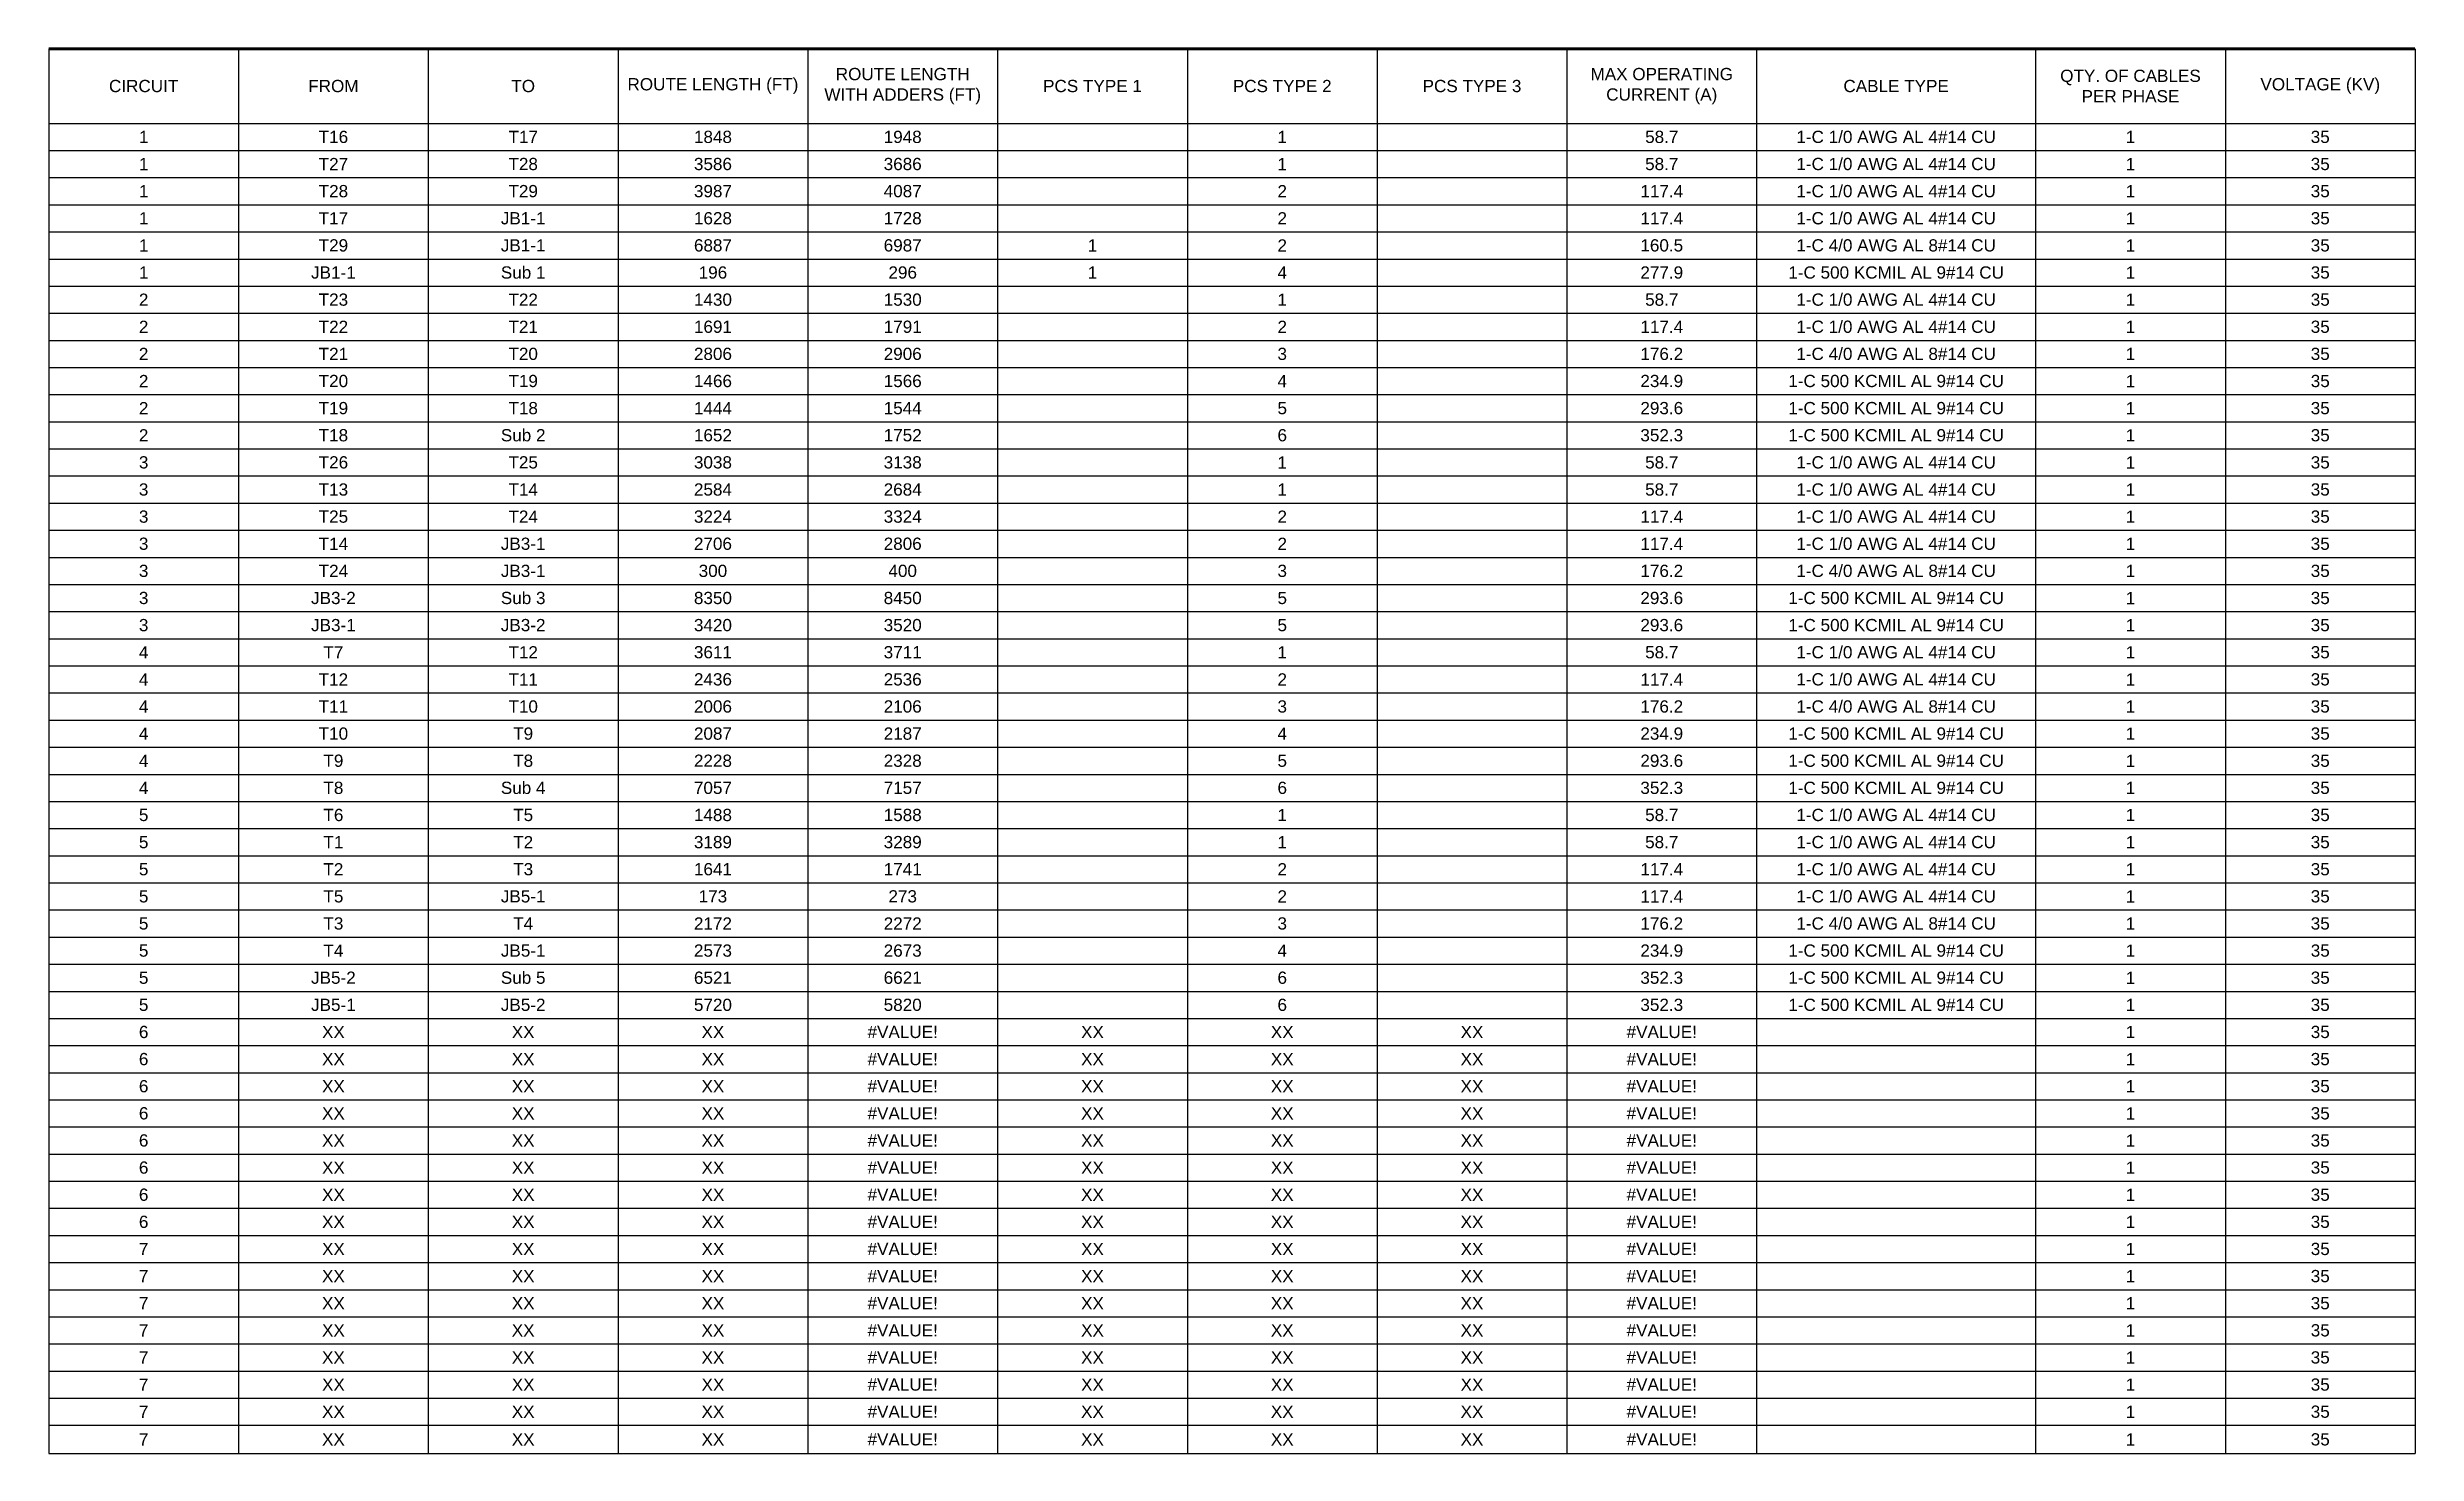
# Paper-space layout 'PV.E09.00 MV CABLE SCHEDULE' of a CAD drawing. Header units: inches. Extents: x 7.4 to 34.7, y 0 to 23.
# Drawn here: x 7.36 to 24.84, y 12.12 to 22.49 of the extents above; entities that cross this region are included whole.
import ezdxf

# ---------------------------------------------------------------- set-up
doc = ezdxf.new("R2010")
doc.units = ezdxf.units.IN
doc.header["$MEASUREMENT"] = 0
doc.layers.add('PV-AUTOTABLES', color=7, linetype='Continuous')
doc.styles.add('NEI-A', font='arial.ttf')

# ---------------------------------------------------------------- blocks, each defined once
blk = doc.blocks.new('*A2')
at = {"color": 7, "linetype": 'Continuous', "ltscale": 0.083333, "const_width": 0.0208}
blk.add_lwpolyline([(0, 0), (17.458, 0)], dxfattribs=at)
at = {"color": 7, "linetype": 'Continuous', "ltscale": 0.083333}
for points in [[(0, 0), (0, -10.358)], [(1.4, 0), (1.4, -10.358)], [(2.8, 0), (2.8, -10.358)], [(4.2, 0), (4.2, -10.358)], [(5.6, 0), (5.6, -10.358)], [(7, 0), (7, -10.358)], [(8.4, 0), (8.4, -10.358)], [(9.8, 0), (9.8, -10.358)], [(11.2, 0), (11.2, -10.358)], [(12.6, 0), (12.6, -10.358)], [(14.658, 0), (14.658, -10.358)], [(16.058, 0), (16.058, -10.358)], [(17.458, 0), (17.458, -10.358)], [(0, -0.55), (17.458, -0.55)], [(0, -0.75), (17.458, -0.75)], [(0, -0.95), (17.458, -0.95)], [(0, -1.15), (17.458, -1.15)], [(0, -1.35), (17.458, -1.35)], [(0, -1.55), (17.458, -1.55)], [(0, -1.75), (17.458, -1.75)], [(0, -1.95), (17.458, -1.95)], [(0, -2.15), (17.458, -2.15)], [(0, -2.35), (17.458, -2.35)], [(0, -2.55), (17.458, -2.55)], [(0, -2.75), (17.458, -2.75)], [(0, -2.95), (17.458, -2.95)], [(0, -3.15), (17.458, -3.15)], [(0, -3.35), (17.458, -3.35)], [(0, -3.55), (17.458, -3.55)], [(0, -3.75), (17.458, -3.75)], [(0, -3.95), (17.458, -3.95)], [(0, -4.15), (17.458, -4.15)], [(0, -4.35), (17.458, -4.35)], [(0, -4.55), (17.458, -4.55)], [(0, -4.75), (17.458, -4.75)], [(0, -4.95), (17.458, -4.95)], [(0, -5.15), (17.458, -5.15)], [(0, -5.35), (17.458, -5.35)], [(0, -5.55), (17.458, -5.55)], [(0, -5.75), (17.458, -5.75)], [(0, -5.95), (17.458, -5.95)], [(0, -6.15), (17.458, -6.15)], [(0, -6.35), (17.458, -6.35)], [(0, -6.55), (17.458, -6.55)], [(0, -6.75), (17.458, -6.75)], [(0, -6.95), (17.458, -6.95)], [(0, -7.15), (17.458, -7.15)], [(0, -7.35), (17.458, -7.35)], [(0, -7.55), (17.458, -7.55)], [(0, -7.75), (17.458, -7.75)], [(0, -7.95), (17.458, -7.95)], [(0, -8.15), (17.458, -8.15)], [(0, -8.35), (17.458, -8.35)], [(0, -8.55), (17.458, -8.55)], [(0, -8.75), (17.458, -8.75)], [(0, -8.95), (17.458, -8.95)], [(0, -9.15), (17.458, -9.15)], [(0, -9.35), (17.458, -9.35)], [(0, -9.55), (17.458, -9.55)], [(0, -9.75), (17.458, -9.75)], [(0, -9.95), (17.458, -9.95)], [(0, -10.15), (17.458, -10.15)], [(0, -10.358), (17.458, -10.358)]]:
    blk.add_lwpolyline(points, dxfattribs=at)
at = {"color": 7, "char_height": 0.09028, "attachment_point": 5, "style": 'NEI-A'}
for s, insert, width in [('\\fArial|b0|i0|c0|p34;ROUTE LENGTH WITH ADDERS (FT)', (6.3, -0.275), 1.31667), ('\\fArial|b0|i0|c0|p34;MAX OPERATING CURRENT (A)', (11.9, -0.275), 1.31667), ('\\fArial|b0|i0|c0|p34;QTY. OF CABLES PER PHASE', (15.358, -0.275), 1.31667), ('\\fArial|b0|i0|c0|p34;CIRCUIT', (0.7, -0.275), 1.31667), ('\\fArial|b0|i0|c0|p34;FROM', (2.1, -0.275), 1.31667), ('\\fArial|b0|i0|c0|p34;TO', (3.5, -0.275), 1.31667), ('\\fArial|b0|i0|c0|p34;ROUTE LENGTH (FT)', (4.9, -0.275), 1.31667), ('\\fArial|b0|i0|c0|p34;PCS TYPE 1', (7.7, -0.275), 1.31667), ('\\fArial|b0|i0|c0|p34;PCS TYPE 2', (9.1, -0.275), 1.31667), ('\\fArial|b0|i0|c0|p34;PCS TYPE 3', (10.5, -0.275), 1.31667), ('\\fArial|b0|i0|c0|p34;CABLE TYPE', (13.629, -0.275), 1.975), ('\\fArial|b0|i0|c0|p34;VOLTAGE (KV)', (16.758, -0.275), 1.31667), ('\\fArial|b0|i0|c0|p34;1', (0.7, -0.65), 1.31667), ('\\fArial|b0|i0|c0|p34;T16', (2.1, -0.65), 1.31667), ('\\fArial|b0|i0|c0|p34;T17', (3.5, -0.65), 1.31667), ('\\fArial|b0|i0|c0|p34;1848', (4.9, -0.65), 1.31667), ('\\fArial|b0|i0|c0|p34;1948', (6.3, -0.65), 1.31667), ('\\fArial|b0|i0|c0|p34; ', (7.7, -0.65), 1.31667), ('\\fArial|b0|i0|c0|p34;1', (9.1, -0.65), 1.31667), ('\\fArial|b0|i0|c0|p34; ', (10.5, -0.65), 1.31667), ('\\fArial|b0|i0|c0|p34;58.7', (11.9, -0.65), 1.31667), ('\\fArial|b0|i0|c0|p34;1-C 1/0 AWG AL 4#14 CU', (13.629, -0.65), 1.975), ('\\fArial|b0|i0|c0|p34;1', (15.358, -0.65), 1.31667), ('\\fArial|b0|i0|c0|p34;35', (16.758, -0.65), 1.31667), ('\\fArial|b0|i0|c0|p34;1', (0.7, -0.85), 1.31667), ('\\fArial|b0|i0|c0|p34;T27', (2.1, -0.85), 1.31667), ('\\fArial|b0|i0|c0|p34;T28', (3.5, -0.85), 1.31667), ('\\fArial|b0|i0|c0|p34;3586', (4.9, -0.85), 1.31667), ('\\fArial|b0|i0|c0|p34;3686', (6.3, -0.85), 1.31667), ('\\fArial|b0|i0|c0|p34; ', (7.7, -0.85), 1.31667), ('\\fArial|b0|i0|c0|p34;1', (9.1, -0.85), 1.31667), ('\\fArial|b0|i0|c0|p34; ', (10.5, -0.85), 1.31667), ('\\fArial|b0|i0|c0|p34;58.7', (11.9, -0.85), 1.31667), ('\\fArial|b0|i0|c0|p34;1-C 1/0 AWG AL 4#14 CU', (13.629, -0.85), 1.975), ('\\fArial|b0|i0|c0|p34;1', (15.358, -0.85), 1.31667), ('\\fArial|b0|i0|c0|p34;35', (16.758, -0.85), 1.31667), ('\\fArial|b0|i0|c0|p34;1', (0.7, -1.05), 1.31667), ('\\fArial|b0|i0|c0|p34;T28', (2.1, -1.05), 1.31667), ('\\fArial|b0|i0|c0|p34;T29', (3.5, -1.05), 1.31667), ('\\fArial|b0|i0|c0|p34;3987', (4.9, -1.05), 1.31667), ('\\fArial|b0|i0|c0|p34;4087', (6.3, -1.05), 1.31667), ('\\fArial|b0|i0|c0|p34;2', (9.1, -1.05), 1.31667), ('\\fArial|b0|i0|c0|p34;117.4', (11.9, -1.05), 1.31667), ('\\fArial|b0|i0|c0|p34;1-C 1/0 AWG AL 4#14 CU', (13.629, -1.05), 1.975), ('\\fArial|b0|i0|c0|p34;1', (15.358, -1.05), 1.31667), ('\\fArial|b0|i0|c0|p34;35', (16.758, -1.05), 1.31667), ('\\fArial|b0|i0|c0|p34;1', (0.7, -1.25), 1.31667), ('\\fArial|b0|i0|c0|p34;T17', (2.1, -1.25), 1.31667), ('\\fArial|b0|i0|c0|p34;JB1-1', (3.5, -1.25), 1.31667), ('\\fArial|b0|i0|c0|p34;1628', (4.9, -1.25), 1.31667), ('\\fArial|b0|i0|c0|p34;1728', (6.3, -1.25), 1.31667), ('\\fArial|b0|i0|c0|p34; ', (7.7, -1.05), 1.31667), ('\\fArial|b0|i0|c0|p34;2', (9.1, -1.25), 1.31667), ('\\fArial|b0|i0|c0|p34; ', (10.5, -1.05), 1.31667), ('\\fArial|b0|i0|c0|p34;117.4', (11.9, -1.25), 1.31667), ('\\fArial|b0|i0|c0|p34;1-C 1/0 AWG AL 4#14 CU', (13.629, -1.25), 1.975), ('\\fArial|b0|i0|c0|p34;1', (15.358, -1.25), 1.31667), ('\\fArial|b0|i0|c0|p34;35', (16.758, -1.25), 1.31667), ('\\fArial|b0|i0|c0|p34; ', (7.7, -1.25), 1.31667), ('\\fArial|b0|i0|c0|p34; ', (10.5, -1.25), 1.31667), ('\\fArial|b0|i0|c0|p34;1', (0.7, -1.45), 1.31667), ('\\fArial|b0|i0|c0|p34;T29', (2.1, -1.45), 1.31667), ('\\fArial|b0|i0|c0|p34;JB1-1', (3.5, -1.45), 1.31667), ('\\fArial|b0|i0|c0|p34;6887', (4.9, -1.45), 1.31667), ('\\fArial|b0|i0|c0|p34;6987', (6.3, -1.45), 1.31667), ('\\fArial|b0|i0|c0|p34;1', (7.7, -1.45), 1.31667), ('\\fArial|b0|i0|c0|p34;2', (9.1, -1.45), 1.31667), ('\\fArial|b0|i0|c0|p34; ', (10.5, -1.45), 1.31667), ('\\fArial|b0|i0|c0|p34;160.5', (11.9, -1.45), 1.31667), ('\\fArial|b0|i0|c0|p34;1-C 4/0 AWG AL 8#14 CU', (13.629, -1.45), 1.975), ('\\fArial|b0|i0|c0|p34;1', (15.358, -1.45), 1.31667), ('\\fArial|b0|i0|c0|p34;35', (16.758, -1.45), 1.31667), ('\\fArial|b0|i0|c0|p34;1', (0.7, -1.65), 1.31667), ('\\fArial|b0|i0|c0|p34;JB1-1', (2.1, -1.65), 1.31667), ('\\fArial|b0|i0|c0|p34;Sub 1', (3.5, -1.65), 1.31667), ('\\fArial|b0|i0|c0|p34;196', (4.9, -1.65), 1.31667), ('\\fArial|b0|i0|c0|p34;296', (6.3, -1.65), 1.31667), ('\\fArial|b0|i0|c0|p34;1', (7.7, -1.65), 1.31667), ('\\fArial|b0|i0|c0|p34;4', (9.1, -1.65), 1.31667), ('\\fArial|b0|i0|c0|p34; ', (10.5, -1.65), 1.31667), ('\\fArial|b0|i0|c0|p34;277.9', (11.9, -1.65), 1.31667), ('\\fArial|b0|i0|c0|p34;1-C 500 KCMIL AL 9#14 CU', (13.629, -1.65), 1.975), ('\\fArial|b0|i0|c0|p34;1', (15.358, -1.65), 1.31667), ('\\fArial|b0|i0|c0|p34;35', (16.758, -1.65), 1.31667), ('\\fArial|b0|i0|c0|p34;2', (0.7, -1.85), 1.31667), ('\\fArial|b0|i0|c0|p34;T23', (2.1, -1.85), 1.31667), ('\\fArial|b0|i0|c0|p34;T22', (3.5, -1.85), 1.31667), ('\\fArial|b0|i0|c0|p34;1430', (4.9, -1.85), 1.31667), ('\\fArial|b0|i0|c0|p34;1530', (6.3, -1.85), 1.31667), ('\\fArial|b0|i0|c0|p34; ', (7.7, -1.85), 1.31667), ('\\fArial|b0|i0|c0|p34;1', (9.1, -1.85), 1.31667), ('\\fArial|b0|i0|c0|p34; ', (10.5, -1.85), 1.31667), ('\\fArial|b0|i0|c0|p34;58.7', (11.9, -1.85), 1.31667), ('\\fArial|b0|i0|c0|p34;1-C 1/0 AWG AL 4#14 CU', (13.629, -1.85), 1.975), ('\\fArial|b0|i0|c0|p34;1', (15.358, -1.85), 1.31667), ('\\fArial|b0|i0|c0|p34;35', (16.758, -1.85), 1.31667), ('\\fArial|b0|i0|c0|p34;2', (0.7, -2.05), 1.31667), ('\\fArial|b0|i0|c0|p34;T22', (2.1, -2.05), 1.31667), ('\\fArial|b0|i0|c0|p34;T21', (3.5, -2.05), 1.31667), ('\\fArial|b0|i0|c0|p34;1691', (4.9, -2.05), 1.31667), ('\\fArial|b0|i0|c0|p34;1791', (6.3, -2.05), 1.31667), ('\\fArial|b0|i0|c0|p34; ', (7.7, -2.05), 1.31667), ('\\fArial|b0|i0|c0|p34;2', (9.1, -2.05), 1.31667), ('\\fArial|b0|i0|c0|p34; ', (10.5, -2.05), 1.31667), ('\\fArial|b0|i0|c0|p34;117.4', (11.9, -2.05), 1.31667), ('\\fArial|b0|i0|c0|p34;1-C 1/0 AWG AL 4#14 CU', (13.629, -2.05), 1.975), ('\\fArial|b0|i0|c0|p34;1', (15.358, -2.05), 1.31667), ('\\fArial|b0|i0|c0|p34;35', (16.758, -2.05), 1.31667), ('\\fArial|b0|i0|c0|p34;2', (0.7, -2.25), 1.31667), ('\\fArial|b0|i0|c0|p34;T21', (2.1, -2.25), 1.31667), ('\\fArial|b0|i0|c0|p34;T20', (3.5, -2.25), 1.31667), ('\\fArial|b0|i0|c0|p34;2806', (4.9, -2.25), 1.31667), ('\\fArial|b0|i0|c0|p34;2906', (6.3, -2.25), 1.31667), ('\\fArial|b0|i0|c0|p34; ', (7.7, -2.25), 1.31667), ('\\fArial|b0|i0|c0|p34;3', (9.1, -2.25), 1.31667), ('\\fArial|b0|i0|c0|p34; ', (10.5, -2.25), 1.31667), ('\\fArial|b0|i0|c0|p34;176.2', (11.9, -2.25), 1.31667), ('\\fArial|b0|i0|c0|p34;1-C 4/0 AWG AL 8#14 CU', (13.629, -2.25), 1.975), ('\\fArial|b0|i0|c0|p34;1', (15.358, -2.25), 1.31667), ('\\fArial|b0|i0|c0|p34;35', (16.758, -2.25), 1.31667), ('\\fArial|b0|i0|c0|p34;2', (0.7, -2.45), 1.31667), ('\\fArial|b0|i0|c0|p34;T20', (2.1, -2.45), 1.31667), ('\\fArial|b0|i0|c0|p34;T19', (3.5, -2.45), 1.31667), ('\\fArial|b0|i0|c0|p34;1466', (4.9, -2.45), 1.31667), ('\\fArial|b0|i0|c0|p34;1566', (6.3, -2.45), 1.31667), ('\\fArial|b0|i0|c0|p34;4', (9.1, -2.45), 1.31667), ('\\fArial|b0|i0|c0|p34;234.9', (11.9, -2.45), 1.31667), ('\\fArial|b0|i0|c0|p34;1-C 500 KCMIL AL 9#14 CU', (13.629, -2.45), 1.975), ('\\fArial|b0|i0|c0|p34;1', (15.358, -2.45), 1.31667), ('\\fArial|b0|i0|c0|p34;35', (16.758, -2.45), 1.31667), ('\\fArial|b0|i0|c0|p34;2', (0.7, -2.65), 1.31667), ('\\fArial|b0|i0|c0|p34;T19', (2.1, -2.65), 1.31667), ('\\fArial|b0|i0|c0|p34;T18', (3.5, -2.65), 1.31667), ('\\fArial|b0|i0|c0|p34;1444', (4.9, -2.65), 1.31667), ('\\fArial|b0|i0|c0|p34;1544', (6.3, -2.65), 1.31667), ('\\fArial|b0|i0|c0|p34; ', (7.7, -2.45), 1.31667), ('\\fArial|b0|i0|c0|p34;5', (9.1, -2.65), 1.31667), ('\\fArial|b0|i0|c0|p34; ', (10.5, -2.45), 1.31667), ('\\fArial|b0|i0|c0|p34;293.6', (11.9, -2.65), 1.31667), ('\\fArial|b0|i0|c0|p34;1-C 500 KCMIL AL 9#14 CU', (13.629, -2.65), 1.975), ('\\fArial|b0|i0|c0|p34;1', (15.358, -2.65), 1.31667), ('\\fArial|b0|i0|c0|p34;35', (16.758, -2.65), 1.31667), ('\\fArial|b0|i0|c0|p34; ', (7.7, -2.65), 1.31667), ('\\fArial|b0|i0|c0|p34; ', (10.5, -2.65), 1.31667), ('\\fArial|b0|i0|c0|p34;2', (0.7, -2.85), 1.31667), ('\\fArial|b0|i0|c0|p34;T18', (2.1, -2.85), 1.31667), ('\\fArial|b0|i0|c0|p34;Sub 2', (3.5, -2.85), 1.31667), ('\\fArial|b0|i0|c0|p34;1652', (4.9, -2.85), 1.31667), ('\\fArial|b0|i0|c0|p34;1752', (6.3, -2.85), 1.31667), ('\\fArial|b0|i0|c0|p34; ', (7.7, -2.85), 1.31667), ('\\fArial|b0|i0|c0|p34;6', (9.1, -2.85), 1.31667), ('\\fArial|b0|i0|c0|p34; ', (10.5, -2.85), 1.31667), ('\\fArial|b0|i0|c0|p34;352.3', (11.9, -2.85), 1.31667), ('\\fArial|b0|i0|c0|p34;1-C 500 KCMIL AL 9#14 CU', (13.629, -2.85), 1.975), ('\\fArial|b0|i0|c0|p34;1', (15.358, -2.85), 1.31667), ('\\fArial|b0|i0|c0|p34;35', (16.758, -2.85), 1.31667), ('\\fArial|b0|i0|c0|p34;3', (0.7, -3.05), 1.31667), ('\\fArial|b0|i0|c0|p34;T26', (2.1, -3.05), 1.31667), ('\\fArial|b0|i0|c0|p34;T25', (3.5, -3.05), 1.31667), ('\\fArial|b0|i0|c0|p34;3038', (4.9, -3.05), 1.31667), ('\\fArial|b0|i0|c0|p34;3138', (6.3, -3.05), 1.31667), ('\\fArial|b0|i0|c0|p34; ', (7.7, -3.05), 1.31667), ('\\fArial|b0|i0|c0|p34;1', (9.1, -3.05), 1.31667), ('\\fArial|b0|i0|c0|p34; ', (10.5, -3.05), 1.31667), ('\\fArial|b0|i0|c0|p34;58.7', (11.9, -3.05), 1.31667), ('\\fArial|b0|i0|c0|p34;1-C 1/0 AWG AL 4#14 CU', (13.629, -3.05), 1.975), ('\\fArial|b0|i0|c0|p34;1', (15.358, -3.05), 1.31667), ('\\fArial|b0|i0|c0|p34;35', (16.758, -3.05), 1.31667), ('\\fArial|b0|i0|c0|p34;3', (0.7, -3.25), 1.31667), ('\\fArial|b0|i0|c0|p34;T13', (2.1, -3.25), 1.31667), ('\\fArial|b0|i0|c0|p34;T14', (3.5, -3.25), 1.31667), ('\\fArial|b0|i0|c0|p34;2584', (4.9, -3.25), 1.31667), ('\\fArial|b0|i0|c0|p34;2684', (6.3, -3.25), 1.31667), ('\\fArial|b0|i0|c0|p34; ', (7.7, -3.25), 1.31667), ('\\fArial|b0|i0|c0|p34;1', (9.1, -3.25), 1.31667), ('\\fArial|b0|i0|c0|p34; ', (10.5, -3.25), 1.31667), ('\\fArial|b0|i0|c0|p34;58.7', (11.9, -3.25), 1.31667), ('\\fArial|b0|i0|c0|p34;1-C 1/0 AWG AL 4#14 CU', (13.629, -3.25), 1.975), ('\\fArial|b0|i0|c0|p34;1', (15.358, -3.25), 1.31667), ('\\fArial|b0|i0|c0|p34;35', (16.758, -3.25), 1.31667), ('\\fArial|b0|i0|c0|p34;3', (0.7, -3.45), 1.31667), ('\\fArial|b0|i0|c0|p34;T25', (2.1, -3.45), 1.31667), ('\\fArial|b0|i0|c0|p34;T24', (3.5, -3.45), 1.31667), ('\\fArial|b0|i0|c0|p34;3224', (4.9, -3.45), 1.31667), ('\\fArial|b0|i0|c0|p34;3324', (6.3, -3.45), 1.31667), ('\\fArial|b0|i0|c0|p34; ', (7.7, -3.45), 1.31667), ('\\fArial|b0|i0|c0|p34;2', (9.1, -3.45), 1.31667), ('\\fArial|b0|i0|c0|p34; ', (10.5, -3.45), 1.31667), ('\\fArial|b0|i0|c0|p34;117.4', (11.9, -3.45), 1.31667), ('\\fArial|b0|i0|c0|p34;1-C 1/0 AWG AL 4#14 CU', (13.629, -3.45), 1.975), ('\\fArial|b0|i0|c0|p34;1', (15.358, -3.45), 1.31667), ('\\fArial|b0|i0|c0|p34;35', (16.758, -3.45), 1.31667), ('\\fArial|b0|i0|c0|p34;3', (0.7, -3.65), 1.31667), ('\\fArial|b0|i0|c0|p34;T14', (2.1, -3.65), 1.31667), ('\\fArial|b0|i0|c0|p34;JB3-1', (3.5, -3.65), 1.31667), ('\\fArial|b0|i0|c0|p34;2706', (4.9, -3.65), 1.31667), ('\\fArial|b0|i0|c0|p34;2806', (6.3, -3.65), 1.31667), ('\\fArial|b0|i0|c0|p34; ', (7.7, -3.65), 1.31667), ('\\fArial|b0|i0|c0|p34;2', (9.1, -3.65), 1.31667), ('\\fArial|b0|i0|c0|p34; ', (10.5, -3.65), 1.31667), ('\\fArial|b0|i0|c0|p34;117.4', (11.9, -3.65), 1.31667), ('\\fArial|b0|i0|c0|p34;1-C 1/0 AWG AL 4#14 CU', (13.629, -3.65), 1.975), ('\\fArial|b0|i0|c0|p34;1', (15.358, -3.65), 1.31667), ('\\fArial|b0|i0|c0|p34;35', (16.758, -3.65), 1.31667), ('\\fArial|b0|i0|c0|p34;3', (0.7, -3.85), 1.31667), ('\\fArial|b0|i0|c0|p34;T24', (2.1, -3.85), 1.31667), ('\\fArial|b0|i0|c0|p34;JB3-1', (3.5, -3.85), 1.31667), ('\\fArial|b0|i0|c0|p34;300', (4.9, -3.85), 1.31667), ('\\fArial|b0|i0|c0|p34;400', (6.3, -3.85), 1.31667), ('\\fArial|b0|i0|c0|p34;3', (9.1, -3.85), 1.31667), ('\\fArial|b0|i0|c0|p34;176.2', (11.9, -3.85), 1.31667), ('\\fArial|b0|i0|c0|p34;1-C 4/0 AWG AL 8#14 CU', (13.629, -3.85), 1.975), ('\\fArial|b0|i0|c0|p34;1', (15.358, -3.85), 1.31667), ('\\fArial|b0|i0|c0|p34;35', (16.758, -3.85), 1.31667), ('\\fArial|b0|i0|c0|p34;3', (0.7, -4.05), 1.31667), ('\\fArial|b0|i0|c0|p34;JB3-2', (2.1, -4.05), 1.31667), ('\\fArial|b0|i0|c0|p34;Sub 3', (3.5, -4.05), 1.31667), ('\\fArial|b0|i0|c0|p34;8350', (4.9, -4.05), 1.31667), ('\\fArial|b0|i0|c0|p34;8450', (6.3, -4.05), 1.31667), ('\\fArial|b0|i0|c0|p34; ', (7.7, -3.85), 1.31667), ('\\fArial|b0|i0|c0|p34;5', (9.1, -4.05), 1.31667), ('\\fArial|b0|i0|c0|p34; ', (10.5, -3.85), 1.31667), ('\\fArial|b0|i0|c0|p34;293.6', (11.9, -4.05), 1.31667), ('\\fArial|b0|i0|c0|p34;1-C 500 KCMIL AL 9#14 CU', (13.629, -4.05), 1.975), ('\\fArial|b0|i0|c0|p34;1', (15.358, -4.05), 1.31667), ('\\fArial|b0|i0|c0|p34;35', (16.758, -4.05), 1.31667), ('\\fArial|b0|i0|c0|p34; ', (7.7, -4.05), 1.31667), ('\\fArial|b0|i0|c0|p34; ', (10.5, -4.05), 1.31667), ('\\fArial|b0|i0|c0|p34;3', (0.7, -4.25), 1.31667), ('\\fArial|b0|i0|c0|p34;JB3-1', (2.1, -4.25), 1.31667), ('\\fArial|b0|i0|c0|p34;JB3-2', (3.5, -4.25), 1.31667), ('\\fArial|b0|i0|c0|p34;3420', (4.9, -4.25), 1.31667), ('\\fArial|b0|i0|c0|p34;3520', (6.3, -4.25), 1.31667), ('\\fArial|b0|i0|c0|p34; ', (7.7, -4.25), 1.31667), ('\\fArial|b0|i0|c0|p34;5', (9.1, -4.25), 1.31667), ('\\fArial|b0|i0|c0|p34; ', (10.5, -4.25), 1.31667), ('\\fArial|b0|i0|c0|p34;293.6', (11.9, -4.25), 1.31667), ('\\fArial|b0|i0|c0|p34;1-C 500 KCMIL AL 9#14 CU', (13.629, -4.25), 1.975), ('\\fArial|b0|i0|c0|p34;1', (15.358, -4.25), 1.31667), ('\\fArial|b0|i0|c0|p34;35', (16.758, -4.25), 1.31667), ('\\fArial|b0|i0|c0|p34;4', (0.7, -4.45), 1.31667), ('\\fArial|b0|i0|c0|p34;T7', (2.1, -4.45), 1.31667), ('\\fArial|b0|i0|c0|p34;T12', (3.5, -4.45), 1.31667), ('\\fArial|b0|i0|c0|p34;3611', (4.9, -4.45), 1.31667), ('\\fArial|b0|i0|c0|p34;3711', (6.3, -4.45), 1.31667), ('\\fArial|b0|i0|c0|p34; ', (7.7, -4.45), 1.31667), ('\\fArial|b0|i0|c0|p34;1', (9.1, -4.45), 1.31667), ('\\fArial|b0|i0|c0|p34; ', (10.5, -4.45), 1.31667), ('\\fArial|b0|i0|c0|p34;58.7', (11.9, -4.45), 1.31667), ('\\fArial|b0|i0|c0|p34;1-C 1/0 AWG AL 4#14 CU', (13.629, -4.45), 1.975), ('\\fArial|b0|i0|c0|p34;1', (15.358, -4.45), 1.31667), ('\\fArial|b0|i0|c0|p34;35', (16.758, -4.45), 1.31667), ('\\fArial|b0|i0|c0|p34;4', (0.7, -4.65), 1.31667), ('\\fArial|b0|i0|c0|p34;T12', (2.1, -4.65), 1.31667), ('\\fArial|b0|i0|c0|p34;T11', (3.5, -4.65), 1.31667), ('\\fArial|b0|i0|c0|p34;2436', (4.9, -4.65), 1.31667), ('\\fArial|b0|i0|c0|p34;2536', (6.3, -4.65), 1.31667), ('\\fArial|b0|i0|c0|p34; ', (7.7, -4.65), 1.31667), ('\\fArial|b0|i0|c0|p34;2', (9.1, -4.65), 1.31667), ('\\fArial|b0|i0|c0|p34; ', (10.5, -4.65), 1.31667), ('\\fArial|b0|i0|c0|p34;117.4', (11.9, -4.65), 1.31667), ('\\fArial|b0|i0|c0|p34;1-C 1/0 AWG AL 4#14 CU', (13.629, -4.65), 1.975), ('\\fArial|b0|i0|c0|p34;1', (15.358, -4.65), 1.31667), ('\\fArial|b0|i0|c0|p34;35', (16.758, -4.65), 1.31667), ('\\fArial|b0|i0|c0|p34;4', (0.7, -4.85), 1.31667), ('\\fArial|b0|i0|c0|p34;T11', (2.1, -4.85), 1.31667), ('\\fArial|b0|i0|c0|p34;T10', (3.5, -4.85), 1.31667), ('\\fArial|b0|i0|c0|p34;2006', (4.9, -4.85), 1.31667), ('\\fArial|b0|i0|c0|p34;2106', (6.3, -4.85), 1.31667), ('\\fArial|b0|i0|c0|p34; ', (7.7, -4.85), 1.31667), ('\\fArial|b0|i0|c0|p34;3', (9.1, -4.85), 1.31667), ('\\fArial|b0|i0|c0|p34; ', (10.5, -4.85), 1.31667), ('\\fArial|b0|i0|c0|p34;176.2', (11.9, -4.85), 1.31667), ('\\fArial|b0|i0|c0|p34;1-C 4/0 AWG AL 8#14 CU', (13.629, -4.85), 1.975), ('\\fArial|b0|i0|c0|p34;1', (15.358, -4.85), 1.31667), ('\\fArial|b0|i0|c0|p34;35', (16.758, -4.85), 1.31667), ('\\fArial|b0|i0|c0|p34;4', (0.7, -5.05), 1.31667), ('\\fArial|b0|i0|c0|p34;T10', (2.1, -5.05), 1.31667), ('\\fArial|b0|i0|c0|p34;T9', (3.5, -5.05), 1.31667), ('\\fArial|b0|i0|c0|p34;2087', (4.9, -5.05), 1.31667), ('\\fArial|b0|i0|c0|p34;2187', (6.3, -5.05), 1.31667), ('\\fArial|b0|i0|c0|p34; ', (7.7, -5.05), 1.31667), ('\\fArial|b0|i0|c0|p34;4', (9.1, -5.05), 1.31667), ('\\fArial|b0|i0|c0|p34; ', (10.5, -5.05), 1.31667), ('\\fArial|b0|i0|c0|p34;234.9', (11.9, -5.05), 1.31667), ('\\fArial|b0|i0|c0|p34;1-C 500 KCMIL AL 9#14 CU', (13.629, -5.05), 1.975), ('\\fArial|b0|i0|c0|p34;1', (15.358, -5.05), 1.31667), ('\\fArial|b0|i0|c0|p34;35', (16.758, -5.05), 1.31667), ('\\fArial|b0|i0|c0|p34;4', (0.7, -5.25), 1.31667), ('\\fArial|b0|i0|c0|p34;T9', (2.1, -5.25), 1.31667), ('\\fArial|b0|i0|c0|p34;T8', (3.5, -5.25), 1.31667), ('\\fArial|b0|i0|c0|p34;2228', (4.9, -5.25), 1.31667), ('\\fArial|b0|i0|c0|p34;2328', (6.3, -5.25), 1.31667), ('\\fArial|b0|i0|c0|p34;5', (9.1, -5.25), 1.31667), ('\\fArial|b0|i0|c0|p34;293.6', (11.9, -5.25), 1.31667), ('\\fArial|b0|i0|c0|p34;1-C 500 KCMIL AL 9#14 CU', (13.629, -5.25), 1.975), ('\\fArial|b0|i0|c0|p34;1', (15.358, -5.25), 1.31667), ('\\fArial|b0|i0|c0|p34;35', (16.758, -5.25), 1.31667), ('\\fArial|b0|i0|c0|p34;4', (0.7, -5.45), 1.31667), ('\\fArial|b0|i0|c0|p34;T8', (2.1, -5.45), 1.31667), ('\\fArial|b0|i0|c0|p34;Sub 4', (3.5, -5.45), 1.31667), ('\\fArial|b0|i0|c0|p34;7057', (4.9, -5.45), 1.31667), ('\\fArial|b0|i0|c0|p34;7157', (6.3, -5.45), 1.31667), ('\\fArial|b0|i0|c0|p34; ', (7.7, -5.25), 1.31667), ('\\fArial|b0|i0|c0|p34;6', (9.1, -5.45), 1.31667), ('\\fArial|b0|i0|c0|p34; ', (10.5, -5.25), 1.31667), ('\\fArial|b0|i0|c0|p34;352.3', (11.9, -5.45), 1.31667), ('\\fArial|b0|i0|c0|p34;1-C 500 KCMIL AL 9#14 CU', (13.629, -5.45), 1.975), ('\\fArial|b0|i0|c0|p34;1', (15.358, -5.45), 1.31667), ('\\fArial|b0|i0|c0|p34;35', (16.758, -5.45), 1.31667), ('\\fArial|b0|i0|c0|p34; ', (7.7, -5.45), 1.31667), ('\\fArial|b0|i0|c0|p34; ', (10.5, -5.45), 1.31667), ('\\fArial|b0|i0|c0|p34;5', (0.7, -5.65), 1.31667), ('\\fArial|b0|i0|c0|p34;T6', (2.1, -5.65), 1.31667), ('\\fArial|b0|i0|c0|p34;T5', (3.5, -5.65), 1.31667), ('\\fArial|b0|i0|c0|p34;1488', (4.9, -5.65), 1.31667), ('\\fArial|b0|i0|c0|p34;1588', (6.3, -5.65), 1.31667), ('\\fArial|b0|i0|c0|p34; ', (7.7, -5.65), 1.31667), ('\\fArial|b0|i0|c0|p34;1', (9.1, -5.65), 1.31667), ('\\fArial|b0|i0|c0|p34; ', (10.5, -5.65), 1.31667), ('\\fArial|b0|i0|c0|p34;58.7', (11.9, -5.65), 1.31667), ('\\fArial|b0|i0|c0|p34;1-C 1/0 AWG AL 4#14 CU', (13.629, -5.65), 1.975), ('\\fArial|b0|i0|c0|p34;1', (15.358, -5.65), 1.31667), ('\\fArial|b0|i0|c0|p34;35', (16.758, -5.65), 1.31667), ('\\fArial|b0|i0|c0|p34;5', (0.7, -5.85), 1.31667), ('\\fArial|b0|i0|c0|p34;T1', (2.1, -5.85), 1.31667), ('\\fArial|b0|i0|c0|p34;T2', (3.5, -5.85), 1.31667), ('\\fArial|b0|i0|c0|p34;3189', (4.9, -5.85), 1.31667), ('\\fArial|b0|i0|c0|p34;3289', (6.3, -5.85), 1.31667), ('\\fArial|b0|i0|c0|p34; ', (7.7, -5.85), 1.31667), ('\\fArial|b0|i0|c0|p34;1', (9.1, -5.85), 1.31667), ('\\fArial|b0|i0|c0|p34; ', (10.5, -5.85), 1.31667), ('\\fArial|b0|i0|c0|p34;58.7', (11.9, -5.85), 1.31667), ('\\fArial|b0|i0|c0|p34;1-C 1/0 AWG AL 4#14 CU', (13.629, -5.85), 1.975), ('\\fArial|b0|i0|c0|p34;1', (15.358, -5.85), 1.31667), ('\\fArial|b0|i0|c0|p34;35', (16.758, -5.85), 1.31667), ('\\fArial|b0|i0|c0|p34;5', (0.7, -6.05), 1.31667), ('\\fArial|b0|i0|c0|p34;T2', (2.1, -6.05), 1.31667), ('\\fArial|b0|i0|c0|p34;T3', (3.5, -6.05), 1.31667), ('\\fArial|b0|i0|c0|p34;1641', (4.9, -6.05), 1.31667), ('\\fArial|b0|i0|c0|p34;1741', (6.3, -6.05), 1.31667), ('\\fArial|b0|i0|c0|p34; ', (7.7, -6.05), 1.31667), ('\\fArial|b0|i0|c0|p34;2', (9.1, -6.05), 1.31667), ('\\fArial|b0|i0|c0|p34; ', (10.5, -6.05), 1.31667), ('\\fArial|b0|i0|c0|p34;117.4', (11.9, -6.05), 1.31667), ('\\fArial|b0|i0|c0|p34;1-C 1/0 AWG AL 4#14 CU', (13.629, -6.05), 1.975), ('\\fArial|b0|i0|c0|p34;1', (15.358, -6.05), 1.31667), ('\\fArial|b0|i0|c0|p34;35', (16.758, -6.05), 1.31667), ('\\fArial|b0|i0|c0|p34;5', (0.7, -6.25), 1.31667), ('\\fArial|b0|i0|c0|p34;T5', (2.1, -6.25), 1.31667), ('\\fArial|b0|i0|c0|p34;JB5-1', (3.5, -6.25), 1.31667), ('\\fArial|b0|i0|c0|p34;173', (4.9, -6.25), 1.31667), ('\\fArial|b0|i0|c0|p34;273', (6.3, -6.25), 1.31667), ('\\fArial|b0|i0|c0|p34; ', (7.7, -6.25), 1.31667), ('\\fArial|b0|i0|c0|p34;2', (9.1, -6.25), 1.31667), ('\\fArial|b0|i0|c0|p34; ', (10.5, -6.25), 1.31667), ('\\fArial|b0|i0|c0|p34;117.4', (11.9, -6.25), 1.31667), ('\\fArial|b0|i0|c0|p34;1-C 1/0 AWG AL 4#14 CU', (13.629, -6.25), 1.975), ('\\fArial|b0|i0|c0|p34;1', (15.358, -6.25), 1.31667), ('\\fArial|b0|i0|c0|p34;35', (16.758, -6.25), 1.31667), ('\\fArial|b0|i0|c0|p34;5', (0.7, -6.45), 1.31667), ('\\fArial|b0|i0|c0|p34;T3', (2.1, -6.45), 1.31667), ('\\fArial|b0|i0|c0|p34;T4', (3.5, -6.45), 1.31667), ('\\fArial|b0|i0|c0|p34;2172', (4.9, -6.45), 1.31667), ('\\fArial|b0|i0|c0|p34;2272', (6.3, -6.45), 1.31667), ('\\fArial|b0|i0|c0|p34; ', (7.7, -6.45), 1.31667), ('\\fArial|b0|i0|c0|p34;3', (9.1, -6.45), 1.31667), ('\\fArial|b0|i0|c0|p34; ', (10.5, -6.45), 1.31667), ('\\fArial|b0|i0|c0|p34;176.2', (11.9, -6.45), 1.31667), ('\\fArial|b0|i0|c0|p34;1-C 4/0 AWG AL 8#14 CU', (13.629, -6.45), 1.975), ('\\fArial|b0|i0|c0|p34;1', (15.358, -6.45), 1.31667), ('\\fArial|b0|i0|c0|p34;35', (16.758, -6.45), 1.31667), ('\\fArial|b0|i0|c0|p34;5', (0.7, -6.65), 1.31667), ('\\fArial|b0|i0|c0|p34;T4', (2.1, -6.65), 1.31667), ('\\fArial|b0|i0|c0|p34;JB5-1', (3.5, -6.65), 1.31667), ('\\fArial|b0|i0|c0|p34;2573', (4.9, -6.65), 1.31667), ('\\fArial|b0|i0|c0|p34;2673', (6.3, -6.65), 1.31667), ('\\fArial|b0|i0|c0|p34;4', (9.1, -6.65), 1.31667), ('\\fArial|b0|i0|c0|p34;234.9', (11.9, -6.65), 1.31667), ('\\fArial|b0|i0|c0|p34;1-C 500 KCMIL AL 9#14 CU', (13.629, -6.65), 1.975), ('\\fArial|b0|i0|c0|p34;1', (15.358, -6.65), 1.31667), ('\\fArial|b0|i0|c0|p34;35', (16.758, -6.65), 1.31667), ('\\fArial|b0|i0|c0|p34;5', (0.7, -6.85), 1.31667), ('\\fArial|b0|i0|c0|p34;JB5-2', (2.1, -6.85), 1.31667), ('\\fArial|b0|i0|c0|p34;Sub 5', (3.5, -6.85), 1.31667), ('\\fArial|b0|i0|c0|p34;6521', (4.9, -6.85), 1.31667), ('\\fArial|b0|i0|c0|p34;6621', (6.3, -6.85), 1.31667), ('\\fArial|b0|i0|c0|p34; ', (7.7, -6.65), 1.31667), ('\\fArial|b0|i0|c0|p34;6', (9.1, -6.85), 1.31667), ('\\fArial|b0|i0|c0|p34; ', (10.5, -6.65), 1.31667), ('\\fArial|b0|i0|c0|p34;352.3', (11.9, -6.85), 1.31667), ('\\fArial|b0|i0|c0|p34;1-C 500 KCMIL AL 9#14 CU', (13.629, -6.85), 1.975), ('\\fArial|b0|i0|c0|p34;1', (15.358, -6.85), 1.31667), ('\\fArial|b0|i0|c0|p34;35', (16.758, -6.85), 1.31667), ('\\fArial|b0|i0|c0|p34; ', (7.7, -6.85), 1.31667), ('\\fArial|b0|i0|c0|p34; ', (10.5, -6.85), 1.31667), ('\\fArial|b0|i0|c0|p34;5', (0.7, -7.05), 1.31667), ('\\fArial|b0|i0|c0|p34;JB5-1', (2.1, -7.05), 1.31667), ('\\fArial|b0|i0|c0|p34;JB5-2', (3.5, -7.05), 1.31667), ('\\fArial|b0|i0|c0|p34;5720', (4.9, -7.05), 1.31667), ('\\fArial|b0|i0|c0|p34;5820', (6.3, -7.05), 1.31667), ('\\fArial|b0|i0|c0|p34; ', (7.7, -7.05), 1.31667), ('\\fArial|b0|i0|c0|p34;6', (9.1, -7.05), 1.31667), ('\\fArial|b0|i0|c0|p34; ', (10.5, -7.05), 1.31667), ('\\fArial|b0|i0|c0|p34;352.3', (11.9, -7.05), 1.31667), ('\\fArial|b0|i0|c0|p34;1-C 500 KCMIL AL 9#14 CU', (13.629, -7.05), 1.975), ('\\fArial|b0|i0|c0|p34;1', (15.358, -7.05), 1.31667), ('\\fArial|b0|i0|c0|p34;35', (16.758, -7.05), 1.31667), ('\\fArial|b0|i0|c0|p34;6', (0.7, -7.25), 1.31667), ('\\fArial|b0|i0|c0|p34;XX', (2.1, -7.25), 1.31667), ('\\fArial|b0|i0|c0|p34;XX', (3.5, -7.25), 1.31667), ('\\fArial|b0|i0|c0|p34;XX', (4.9, -7.25), 1.31667), ('\\fArial|b0|i0|c0|p34;#VALUE!', (6.3, -7.25), 1.31667), ('\\fArial|b0|i0|c0|p34;XX', (7.7, -7.25), 1.31667), ('\\fArial|b0|i0|c0|p34;XX', (9.1, -7.25), 1.31667), ('\\fArial|b0|i0|c0|p34;XX', (10.5, -7.25), 1.31667), ('\\fArial|b0|i0|c0|p34;#VALUE!', (11.9, -7.25), 1.31667), ('\\fArial|b0|i0|c0|p34;1', (15.358, -7.25), 1.31667), ('\\fArial|b0|i0|c0|p34;35', (16.758, -7.25), 1.31667), ('\\fArial|b0|i0|c0|p34;6', (0.7, -7.45), 1.31667), ('\\fArial|b0|i0|c0|p34;XX', (2.1, -7.45), 1.31667), ('\\fArial|b0|i0|c0|p34;XX', (3.5, -7.45), 1.31667), ('\\fArial|b0|i0|c0|p34;XX', (4.9, -7.45), 1.31667), ('\\fArial|b0|i0|c0|p34;#VALUE!', (6.3, -7.45), 1.31667), ('\\fArial|b0|i0|c0|p34;XX', (7.7, -7.45), 1.31667), ('\\fArial|b0|i0|c0|p34;XX', (9.1, -7.45), 1.31667), ('\\fArial|b0|i0|c0|p34;XX', (10.5, -7.45), 1.31667), ('\\fArial|b0|i0|c0|p34;#VALUE!', (11.9, -7.45), 1.31667), ('\\fArial|b0|i0|c0|p34;1', (15.358, -7.45), 1.31667), ('\\fArial|b0|i0|c0|p34;35', (16.758, -7.45), 1.31667), ('\\fArial|b0|i0|c0|p34;6', (0.7, -7.65), 1.31667), ('\\fArial|b0|i0|c0|p34;XX', (2.1, -7.65), 1.31667), ('\\fArial|b0|i0|c0|p34;XX', (3.5, -7.65), 1.31667), ('\\fArial|b0|i0|c0|p34;XX', (4.9, -7.65), 1.31667), ('\\fArial|b0|i0|c0|p34;#VALUE!', (6.3, -7.65), 1.31667), ('\\fArial|b0|i0|c0|p34;XX', (7.7, -7.65), 1.31667), ('\\fArial|b0|i0|c0|p34;XX', (9.1, -7.65), 1.31667), ('\\fArial|b0|i0|c0|p34;XX', (10.5, -7.65), 1.31667), ('\\fArial|b0|i0|c0|p34;#VALUE!', (11.9, -7.65), 1.31667), ('\\fArial|b0|i0|c0|p34;1', (15.358, -7.65), 1.31667), ('\\fArial|b0|i0|c0|p34;35', (16.758, -7.65), 1.31667), ('\\fArial|b0|i0|c0|p34;6', (0.7, -7.85), 1.31667), ('\\fArial|b0|i0|c0|p34;XX', (2.1, -7.85), 1.31667), ('\\fArial|b0|i0|c0|p34;XX', (3.5, -7.85), 1.31667), ('\\fArial|b0|i0|c0|p34;XX', (4.9, -7.85), 1.31667), ('\\fArial|b0|i0|c0|p34;#VALUE!', (6.3, -7.85), 1.31667), ('\\fArial|b0|i0|c0|p34;XX', (7.7, -7.85), 1.31667), ('\\fArial|b0|i0|c0|p34;XX', (9.1, -7.85), 1.31667), ('\\fArial|b0|i0|c0|p34;XX', (10.5, -7.85), 1.31667), ('\\fArial|b0|i0|c0|p34;#VALUE!', (11.9, -7.85), 1.31667), ('\\fArial|b0|i0|c0|p34;1', (15.358, -7.85), 1.31667), ('\\fArial|b0|i0|c0|p34;35', (16.758, -7.85), 1.31667), ('\\fArial|b0|i0|c0|p34;6', (0.7, -8.05), 1.31667), ('\\fArial|b0|i0|c0|p34;XX', (2.1, -8.05), 1.31667), ('\\fArial|b0|i0|c0|p34;XX', (3.5, -8.05), 1.31667), ('\\fArial|b0|i0|c0|p34;XX', (4.9, -8.05), 1.31667), ('\\fArial|b0|i0|c0|p34;#VALUE!', (6.3, -8.05), 1.31667), ('\\fArial|b0|i0|c0|p34;XX', (7.7, -8.05), 1.31667), ('\\fArial|b0|i0|c0|p34;XX', (9.1, -8.05), 1.31667), ('\\fArial|b0|i0|c0|p34;XX', (10.5, -8.05), 1.31667), ('\\fArial|b0|i0|c0|p34;#VALUE!', (11.9, -8.05), 1.31667), ('\\fArial|b0|i0|c0|p34;1', (15.358, -8.05), 1.31667), ('\\fArial|b0|i0|c0|p34;35', (16.758, -8.05), 1.31667), ('\\fArial|b0|i0|c0|p34;6', (0.7, -8.25), 1.31667), ('\\fArial|b0|i0|c0|p34;XX', (2.1, -8.25), 1.31667), ('\\fArial|b0|i0|c0|p34;XX', (3.5, -8.25), 1.31667), ('\\fArial|b0|i0|c0|p34;XX', (4.9, -8.25), 1.31667), ('\\fArial|b0|i0|c0|p34;#VALUE!', (6.3, -8.25), 1.31667), ('\\fArial|b0|i0|c0|p34;XX', (7.7, -8.25), 1.31667), ('\\fArial|b0|i0|c0|p34;XX', (9.1, -8.25), 1.31667), ('\\fArial|b0|i0|c0|p34;XX', (10.5, -8.25), 1.31667), ('\\fArial|b0|i0|c0|p34;#VALUE!', (11.9, -8.25), 1.31667), ('\\fArial|b0|i0|c0|p34;1', (15.358, -8.25), 1.31667), ('\\fArial|b0|i0|c0|p34;35', (16.758, -8.25), 1.31667), ('\\fArial|b0|i0|c0|p34;6', (0.7, -8.45), 1.31667), ('\\fArial|b0|i0|c0|p34;XX', (2.1, -8.45), 1.31667), ('\\fArial|b0|i0|c0|p34;XX', (3.5, -8.45), 1.31667), ('\\fArial|b0|i0|c0|p34;XX', (4.9, -8.45), 1.31667), ('\\fArial|b0|i0|c0|p34;#VALUE!', (6.3, -8.45), 1.31667), ('\\fArial|b0|i0|c0|p34;XX', (7.7, -8.45), 1.31667), ('\\fArial|b0|i0|c0|p34;XX', (9.1, -8.45), 1.31667), ('\\fArial|b0|i0|c0|p34;XX', (10.5, -8.45), 1.31667), ('\\fArial|b0|i0|c0|p34;#VALUE!', (11.9, -8.45), 1.31667), ('\\fArial|b0|i0|c0|p34;1', (15.358, -8.45), 1.31667), ('\\fArial|b0|i0|c0|p34;35', (16.758, -8.45), 1.31667), ('\\fArial|b0|i0|c0|p34;6', (0.7, -8.65), 1.31667), ('\\fArial|b0|i0|c0|p34;XX', (2.1, -8.65), 1.31667), ('\\fArial|b0|i0|c0|p34;XX', (3.5, -8.65), 1.31667), ('\\fArial|b0|i0|c0|p34;XX', (4.9, -8.65), 1.31667), ('\\fArial|b0|i0|c0|p34;#VALUE!', (6.3, -8.65), 1.31667), ('\\fArial|b0|i0|c0|p34;XX', (7.7, -8.65), 1.31667), ('\\fArial|b0|i0|c0|p34;XX', (9.1, -8.65), 1.31667), ('\\fArial|b0|i0|c0|p34;XX', (10.5, -8.65), 1.31667), ('\\fArial|b0|i0|c0|p34;#VALUE!', (11.9, -8.65), 1.31667), ('\\fArial|b0|i0|c0|p34;1', (15.358, -8.65), 1.31667), ('\\fArial|b0|i0|c0|p34;35', (16.758, -8.65), 1.31667), ('\\fArial|b0|i0|c0|p34;7', (0.7, -8.85), 1.31667), ('\\fArial|b0|i0|c0|p34;XX', (2.1, -8.85), 1.31667), ('\\fArial|b0|i0|c0|p34;XX', (3.5, -8.85), 1.31667), ('\\fArial|b0|i0|c0|p34;XX', (4.9, -8.85), 1.31667), ('\\fArial|b0|i0|c0|p34;#VALUE!', (6.3, -8.85), 1.31667), ('\\fArial|b0|i0|c0|p34;XX', (7.7, -8.85), 1.31667), ('\\fArial|b0|i0|c0|p34;XX', (9.1, -8.85), 1.31667), ('\\fArial|b0|i0|c0|p34;XX', (10.5, -8.85), 1.31667), ('\\fArial|b0|i0|c0|p34;#VALUE!', (11.9, -8.85), 1.31667), ('\\fArial|b0|i0|c0|p34;1', (15.358, -8.85), 1.31667), ('\\fArial|b0|i0|c0|p34;35', (16.758, -8.85), 1.31667), ('\\fArial|b0|i0|c0|p34;7', (0.7, -9.05), 1.31667), ('\\fArial|b0|i0|c0|p34;XX', (2.1, -9.05), 1.31667), ('\\fArial|b0|i0|c0|p34;XX', (3.5, -9.05), 1.31667), ('\\fArial|b0|i0|c0|p34;XX', (4.9, -9.05), 1.31667), ('\\fArial|b0|i0|c0|p34;#VALUE!', (6.3, -9.05), 1.31667), ('\\fArial|b0|i0|c0|p34;XX', (7.7, -9.05), 1.31667), ('\\fArial|b0|i0|c0|p34;XX', (9.1, -9.05), 1.31667), ('\\fArial|b0|i0|c0|p34;XX', (10.5, -9.05), 1.31667), ('\\fArial|b0|i0|c0|p34;#VALUE!', (11.9, -9.05), 1.31667), ('\\fArial|b0|i0|c0|p34;1', (15.358, -9.05), 1.31667), ('\\fArial|b0|i0|c0|p34;35', (16.758, -9.05), 1.31667), ('\\fArial|b0|i0|c0|p34;7', (0.7, -9.25), 1.31667), ('\\fArial|b0|i0|c0|p34;XX', (2.1, -9.25), 1.31667), ('\\fArial|b0|i0|c0|p34;XX', (3.5, -9.25), 1.31667), ('\\fArial|b0|i0|c0|p34;XX', (4.9, -9.25), 1.31667), ('\\fArial|b0|i0|c0|p34;#VALUE!', (6.3, -9.25), 1.31667), ('\\fArial|b0|i0|c0|p34;XX', (7.7, -9.25), 1.31667), ('\\fArial|b0|i0|c0|p34;XX', (9.1, -9.25), 1.31667), ('\\fArial|b0|i0|c0|p34;XX', (10.5, -9.25), 1.31667), ('\\fArial|b0|i0|c0|p34;#VALUE!', (11.9, -9.25), 1.31667), ('\\fArial|b0|i0|c0|p34;1', (15.358, -9.25), 1.31667), ('\\fArial|b0|i0|c0|p34;35', (16.758, -9.25), 1.31667), ('\\fArial|b0|i0|c0|p34;7', (0.7, -9.45), 1.31667), ('\\fArial|b0|i0|c0|p34;XX', (2.1, -9.45), 1.31667), ('\\fArial|b0|i0|c0|p34;XX', (3.5, -9.45), 1.31667), ('\\fArial|b0|i0|c0|p34;XX', (4.9, -9.45), 1.31667), ('\\fArial|b0|i0|c0|p34;#VALUE!', (6.3, -9.45), 1.31667), ('\\fArial|b0|i0|c0|p34;XX', (7.7, -9.45), 1.31667), ('\\fArial|b0|i0|c0|p34;XX', (9.1, -9.45), 1.31667), ('\\fArial|b0|i0|c0|p34;XX', (10.5, -9.45), 1.31667), ('\\fArial|b0|i0|c0|p34;#VALUE!', (11.9, -9.45), 1.31667), ('\\fArial|b0|i0|c0|p34;1', (15.358, -9.45), 1.31667), ('\\fArial|b0|i0|c0|p34;35', (16.758, -9.45), 1.31667), ('\\fArial|b0|i0|c0|p34;7', (0.7, -9.65), 1.31667), ('\\fArial|b0|i0|c0|p34;XX', (2.1, -9.65), 1.31667), ('\\fArial|b0|i0|c0|p34;XX', (3.5, -9.65), 1.31667), ('\\fArial|b0|i0|c0|p34;XX', (4.9, -9.65), 1.31667), ('\\fArial|b0|i0|c0|p34;#VALUE!', (6.3, -9.65), 1.31667), ('\\fArial|b0|i0|c0|p34;XX', (7.7, -9.65), 1.31667), ('\\fArial|b0|i0|c0|p34;XX', (9.1, -9.65), 1.31667), ('\\fArial|b0|i0|c0|p34;XX', (10.5, -9.65), 1.31667), ('\\fArial|b0|i0|c0|p34;#VALUE!', (11.9, -9.65), 1.31667), ('\\fArial|b0|i0|c0|p34;1', (15.358, -9.65), 1.31667), ('\\fArial|b0|i0|c0|p34;35', (16.758, -9.65), 1.31667), ('\\fArial|b0|i0|c0|p34;7', (0.7, -9.85), 1.31667), ('\\fArial|b0|i0|c0|p34;XX', (2.1, -9.85), 1.31667), ('\\fArial|b0|i0|c0|p34;XX', (3.5, -9.85), 1.31667), ('\\fArial|b0|i0|c0|p34;XX', (4.9, -9.85), 1.31667), ('\\fArial|b0|i0|c0|p34;#VALUE!', (6.3, -9.85), 1.31667), ('\\fArial|b0|i0|c0|p34;XX', (7.7, -9.85), 1.31667), ('\\fArial|b0|i0|c0|p34;XX', (9.1, -9.85), 1.31667), ('\\fArial|b0|i0|c0|p34;XX', (10.5, -9.85), 1.31667), ('\\fArial|b0|i0|c0|p34;#VALUE!', (11.9, -9.85), 1.31667), ('\\fArial|b0|i0|c0|p34;1', (15.358, -9.85), 1.31667), ('\\fArial|b0|i0|c0|p34;35', (16.758, -9.85), 1.31667), ('\\fArial|b0|i0|c0|p34;7', (0.7, -10.05), 1.31667), ('\\fArial|b0|i0|c0|p34;XX', (2.1, -10.05), 1.31667), ('\\fArial|b0|i0|c0|p34;XX', (3.5, -10.05), 1.31667), ('\\fArial|b0|i0|c0|p34;XX', (4.9, -10.05), 1.31667), ('\\fArial|b0|i0|c0|p34;#VALUE!', (6.3, -10.05), 1.31667), ('\\fArial|b0|i0|c0|p34;XX', (7.7, -10.05), 1.31667), ('\\fArial|b0|i0|c0|p34;XX', (9.1, -10.05), 1.31667), ('\\fArial|b0|i0|c0|p34;XX', (10.5, -10.05), 1.31667), ('\\fArial|b0|i0|c0|p34;#VALUE!', (11.9, -10.05), 1.31667), ('\\fArial|b0|i0|c0|p34;1', (15.358, -10.05), 1.31667), ('\\fArial|b0|i0|c0|p34;35', (16.758, -10.05), 1.31667), ('\\fArial|b0|i0|c0|p34;7', (0.7, -10.254), 1.31667), ('\\fArial|b0|i0|c0|p34;XX', (2.1, -10.254), 1.31667), ('\\fArial|b0|i0|c0|p34;XX', (3.5, -10.254), 1.31667), ('\\fArial|b0|i0|c0|p34;XX', (4.9, -10.254), 1.31667), ('\\fArial|b0|i0|c0|p34;#VALUE!', (6.3, -10.254), 1.31667), ('\\fArial|b0|i0|c0|p34;XX', (7.7, -10.254), 1.31667), ('\\fArial|b0|i0|c0|p34;XX', (9.1, -10.254), 1.31667), ('\\fArial|b0|i0|c0|p34;XX', (10.5, -10.254), 1.31667), ('\\fArial|b0|i0|c0|p34;#VALUE!', (11.9, -10.254), 1.31667), ('\\fArial|b0|i0|c0|p34;1', (15.358, -10.254), 1.31667), ('\\fArial|b0|i0|c0|p34;35', (16.758, -10.254), 1.31667)]:
    blk.add_mtext(s, dxfattribs=dict(at, insert=insert, width=width))

psp = doc.layouts.new('PV.E09.00 MV CABLE SCHEDULE')

# ---------------------------------------------------------------- block references
at = {"layer": 'PV-AUTOTABLES'}
psp.add_blockref('*A2', (7.371, 22.481), dxfattribs=at)

doc.saveas('drawing.dxf')
